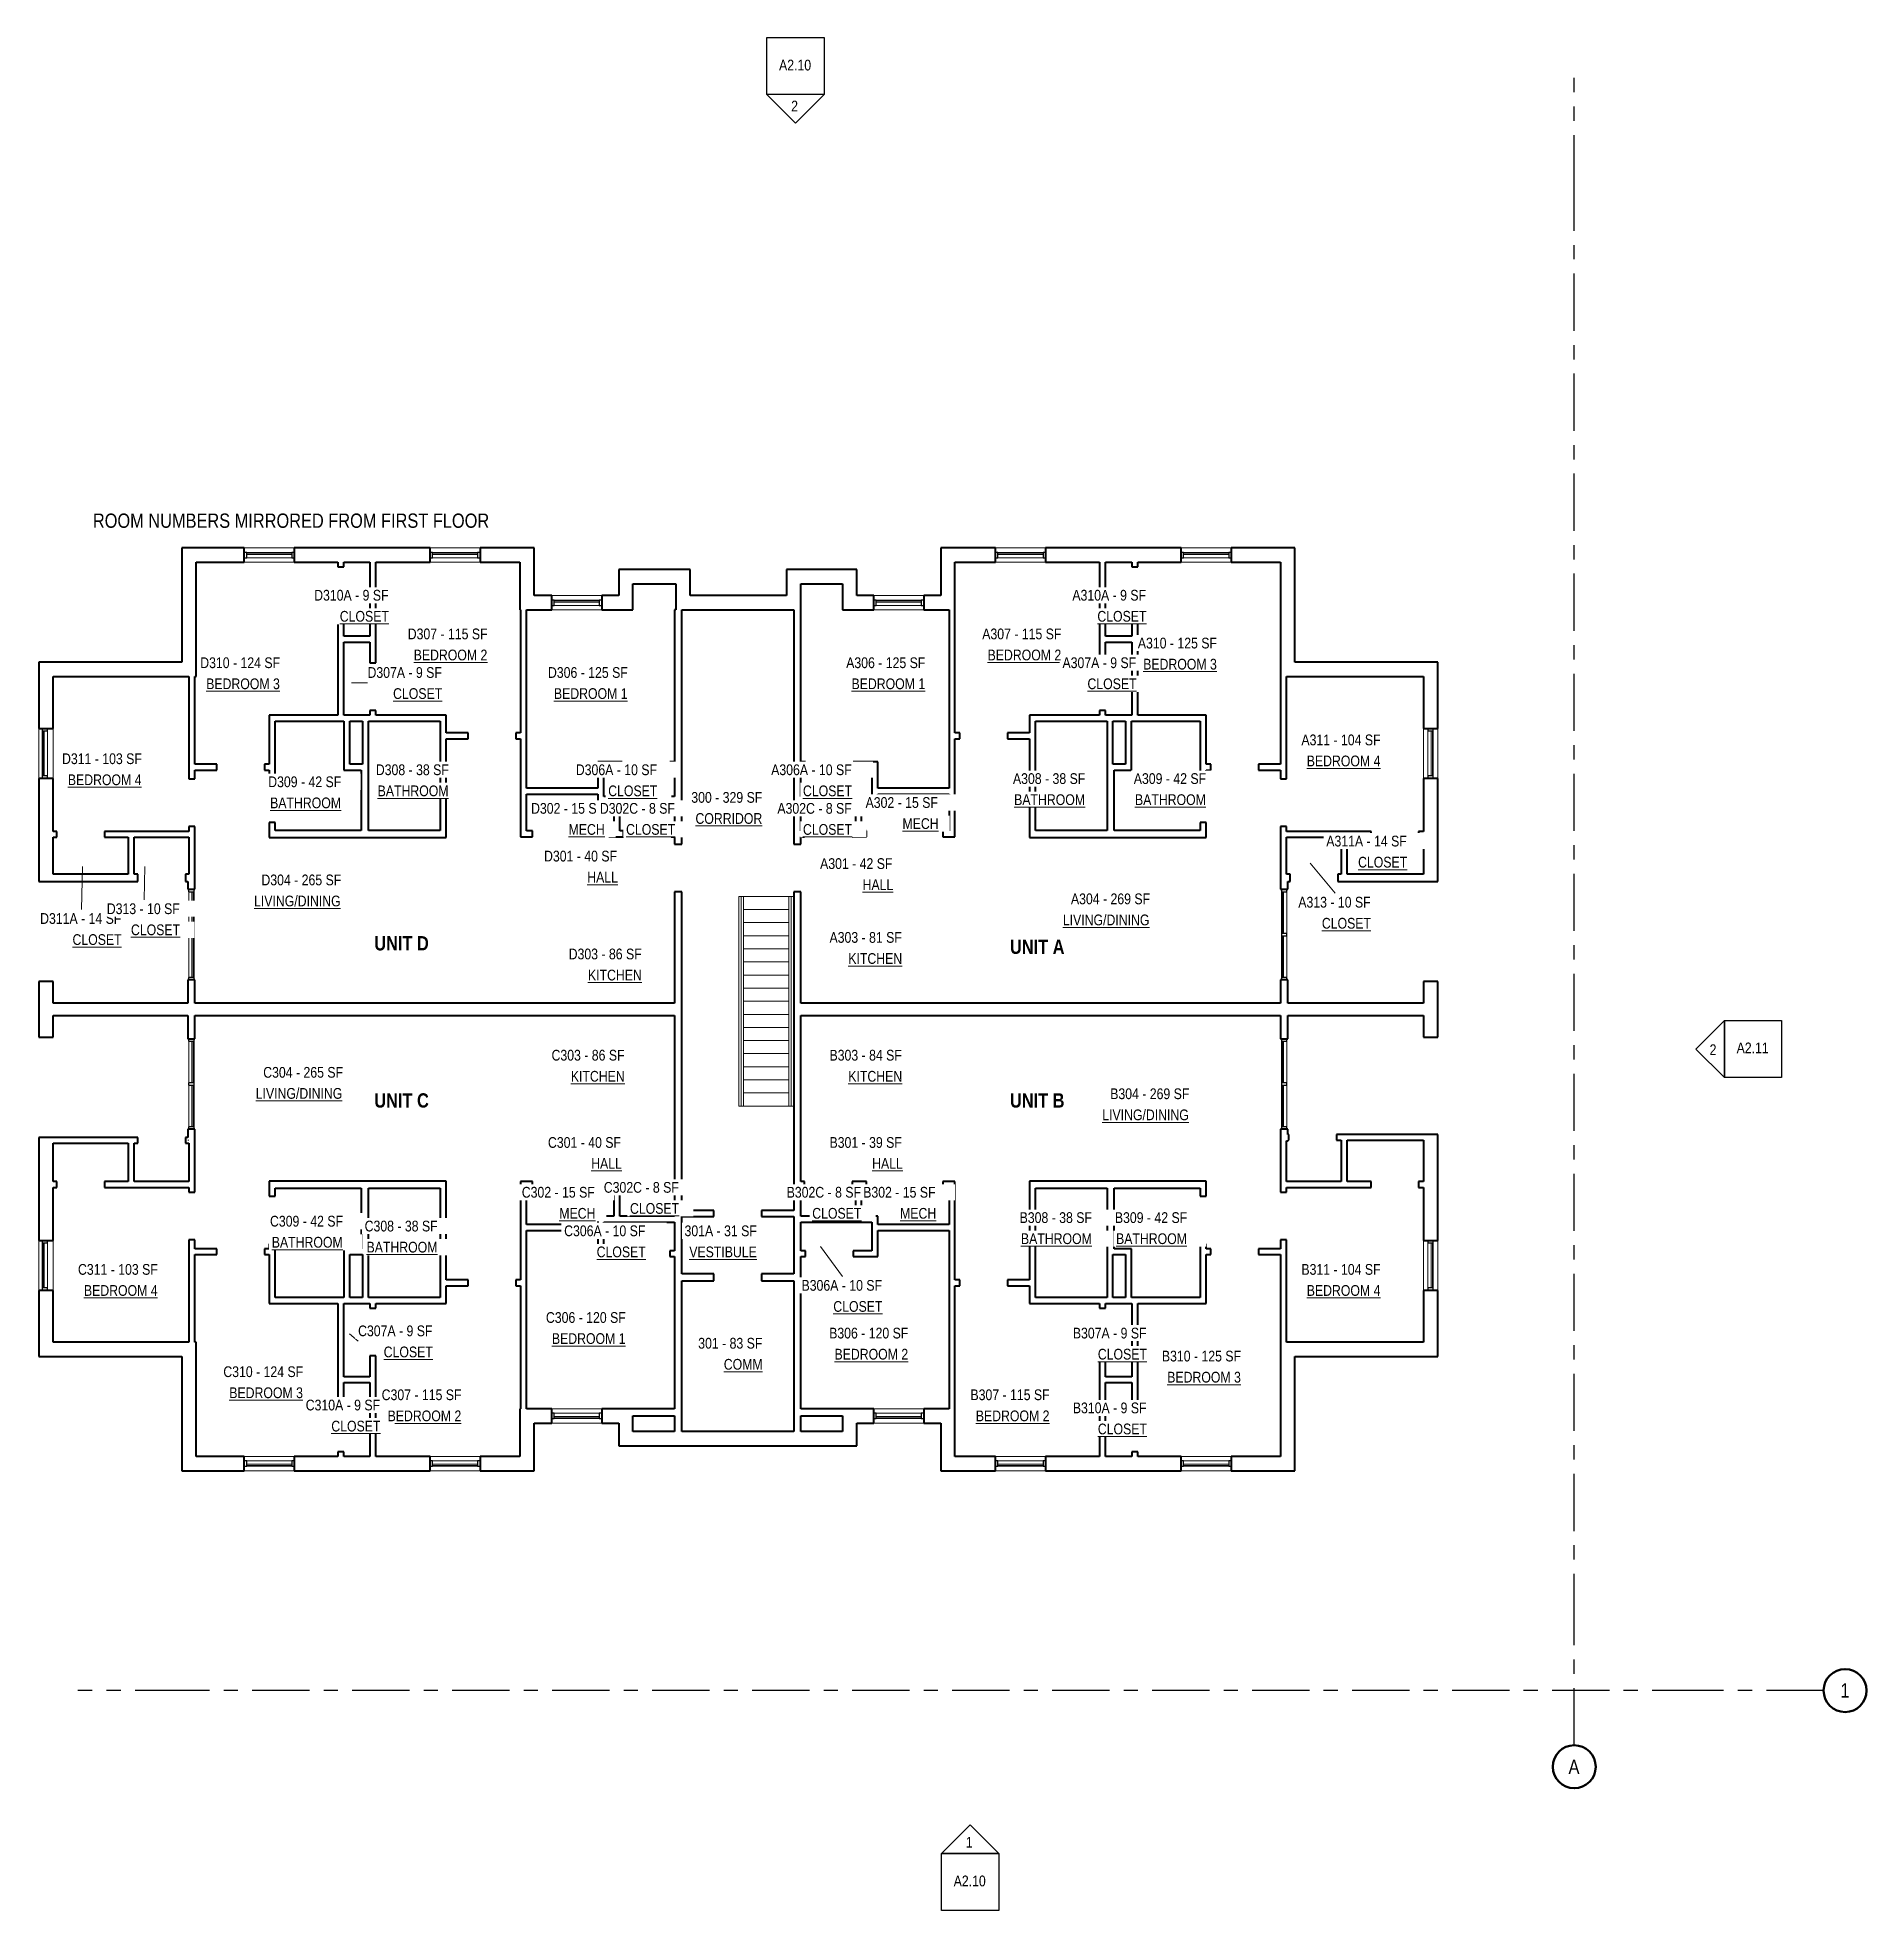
# Model space of a CAD drawing. Header units: inches. Extents: x -117 to 1419, y -1455 to 118.
import ezdxf

# ---------------------------------------------------------------- set-up
doc = ezdxf.new("R2010")
doc.units = ezdxf.units.IN
doc.header["$MEASUREMENT"] = 0
doc.linetypes.add('Grid Line', pattern=[84, 48, -12, 12, -12])
for name, color, linetype, lineweight in [('A-AREA-IDEN', 2, 'Continuous', 9), ('A-FLOR-HRAL', 11, 'Continuous', 9), ('A-GLAZ-CURT', 52, 'Continuous', 9), ('A-GLAZ-CWMG', 51, 'Continuous', 9), ('A-WALL', 113, 'Continuous', 15), ('G-ANNO-SYMB', 111, 'Continuous', 9), ('G-ANNO-TEXT', 231, 'Continuous', 9), ('I-WALL', 2, 'Continuous', 15), ('S-GRID', 1, 'Continuous', 9), ('S-GRID-IDEN', 1, 'Continuous', 50), ('S-STRS', 31, 'Continuous', 9)]:
    doc.layers.add(name, color=color, linetype=linetype, lineweight=lineweight)
doc.styles.add('Arial Narrow', font='ARIALN.TTF', dxfattribs={"height": 9})
doc.styles.add('Arial Narrow_1', font='ARIALN.TTF', dxfattribs={"height": 12})
doc.styles.add('Arial Narrow_B', font='ARIALNB.TTF', dxfattribs={"height": 12})

msp = doc.modelspace()

# ---------------------------------------------------------------- texts
at = {"layer": 'A-AREA-IDEN', "char_height": 9, "attachment_point": 1, "style": 'Arial Narrow', "bg_fill": 3, "box_fill_scale": 1.25, "bg_fill_color": 9, "bg_fill_true_color": 13158600, "bg_fill_transparency": 0}
for s, insert, width in [('\\LBEDROOM 2', (199, -395.8), 76.356), ('\\LBEDROOM 2', (681.1, -395.8), 76.356), ('\\LCLOSET', (181.7, -428.2), 50.904), ('\\LBEDROOM 1', (316.8, -428.2), 76.356), ('\\LBEDROOM 4', (949.2, -484.8), 76.356), ('\\LBEDROOM 4', (-91.5, -500.6), 76.356), ('\\LBATHROOM', (804.9, -517.3), 73.629), ('\\LHALL', (344.8, -582.4), 31.512), ('\\LHALL', (576.1, -588.7), 31.512), ('\\LLIVING/DINING', (64.9, -602.4), 89.991), ('\\LLIVING/DINING', (744.3, -618.3), 89.991), ('\\LCLOSET', (961.9, -621.1), 50.904), ('\\LCLOSET', (-87.6, -634.8), 50.904), ('\\LKITCHEN', (564.1, -650.7), 55.752), ('\\LKITCHEN', (345.4, -664.6), 55.752), ('\\LKITCHEN', (331, -749.6), 55.752), ('\\LKITCHEN', (564.1, -749.6), 55.752), ('\\LLIVING/DINING', (66.3, -764), 89.991), ('\\LLIVING/DINING', (777.4, -782), 89.991), ('\\LHALL', (348.1, -822.8), 31.512), ('\\LHALL', (584.1, -822.8), 31.512), ('\\LBEDROOM 4', (-78, -929.5), 76.356), ('\\LBEDROOM 4', (949.2, -929.5), 76.356), ('\\LCLOSET', (551.5, -942.9), 50.904), ('\\LBEDROOM 1', (315.1, -969.9), 76.356), ('\\LCOMM', (459.5, -991.5), 40.299), ('\\LBEDROOM 2', (552.5, -983), 76.356), ('\\LBEDROOM 3', (832, -1002.3), 76.356), ('\\LBEDROOM 3', (44.1, -1015.4), 76.356), ('\\LBEDROOM 2', (671.2, -1034.8), 76.356)]:
    msp.add_mtext(s, dxfattribs=dict(at, insert=insert, width=width))
at = {"layer": 'G-ANNO-TEXT', "color": 1, "lineweight": 25, "insert": (-70.5, -281.5), "char_height": 12, "width": 405.717, "attachment_point": 1, "style": 'Arial Narrow_1', "bg_fill": 3, "box_fill_scale": 1.25, "bg_fill_color": 9, "bg_fill_true_color": 13158600, "bg_fill_transparency": 0}
msp.add_mtext('ROOM NUMBERS MIRRORED FROM FIRST FLOOR', dxfattribs=at)
at = {"layer": 'G-ANNO-TEXT', "color": 7, "lineweight": 25, "char_height": 12, "width": 55.752, "attachment_point": 1, "style": 'Arial Narrow_B'}
for s, insert in [('UNIT D', (165.9, -636.4)), ('UNIT A', (699.9, -639.3)), ('UNIT C', (165.9, -768.4)), ('UNIT B', (699.9, -768.4))]:
    msp.add_mtext(s, dxfattribs=dict(at, insert=insert))

# ---------------------------------------------------------------- blocks, each defined once
blk = doc.blocks.new('System Panel - zGlazed-5140547-LEVEL 3')
at = {"layer": 'A-GLAZ-CURT', "lineweight": 15}
for p, q in [((17.5, 1.5), (-17.5, 1.5)), ((-17.5, 1.5), (-17.5, 0.5)), ((-17.5, 0.5), (17.5, 0.5)), ((17.5, 0.5), (17.5, 1.5))]:
    blk.add_line(p, q, dxfattribs=at)
blk = doc.blocks.new('Rectangular Mullion - 4 1_2_ x 2_ Rectangular_CE_-5140545-LEVEL 3')
at = {"layer": 'A-GLAZ-CWMG'}
for p, q in [((927.9, -636.1), (927.9, -671.1)), ((932.4, -636.1), (932.4, -671.1))]:
    blk.add_line(p, q, dxfattribs=at)
blk = doc.blocks.new('Rectangular Mullion - 4 1_2_ x 2_ Rectangular_CE_-5140475-LEVEL 3')
at = {"layer": 'A-GLAZ-CWMG', "lineweight": 25}
for p, q in [((-2, 2.25), (0, 2.25)), ((-2, -2.25), (-2, 2.25)), ((0, 2.25), (0, -2.25)), ((0, -2.25), (-2, -2.25))]:
    blk.add_line(p, q, dxfattribs=at)
blk = doc.blocks.new('Rectangular Mullion - 4 1_2_ x 2_ Rectangular_CE_-5140476-LEVEL 3')
at = {"layer": 'A-GLAZ-CWMG', "lineweight": 25}
for p, q in [((0, 2.25), (-2, 2.25)), ((-2, 2.25), (-2, -2.25)), ((0, -2.25), (0, 2.25)), ((-2, -2.25), (0, -2.25))]:
    blk.add_line(p, q, dxfattribs=at)
blk = doc.blocks.new('Rectangular Mullion - 4 1_2_ x 2_ Rectangular_CE_-5140546-LEVEL 3')
at = {"layer": 'A-GLAZ-CWMG', "lineweight": 25}
for p, q in [((-1, 2.25), (1, 2.25)), ((-1, -2.25), (-1, 2.25)), ((1, 2.25), (1, -2.25)), ((1, -2.25), (-1, -2.25))]:
    blk.add_line(p, q, dxfattribs=at)
blk = doc.blocks.new('System Panel - zGlazed-5140615-LEVEL 3')
at = {"layer": 'A-GLAZ-CURT', "lineweight": 15}
for p, q in [((17.5, -0.5), (-17.5, -0.5)), ((-17.5, -0.5), (-17.5, -1.5)), ((-17.5, -1.5), (17.5, -1.5)), ((17.5, -1.5), (17.5, -0.5))]:
    blk.add_line(p, q, dxfattribs=at)
blk = doc.blocks.new('Rectangular Mullion - 4 1_2_ x 2_ Rectangular_CE_-5140613-LEVEL 3')
at = {"layer": 'A-GLAZ-CWMG'}
for p, q in [((927.9, -759.6), (927.9, -724.6)), ((932.4, -759.6), (932.4, -724.6))]:
    blk.add_line(p, q, dxfattribs=at)
blk = doc.blocks.new('Rectangular Mullion - 4 1_2_ x 2_ Rectangular_CE_-5140616-LEVEL 3')
at = {"layer": 'A-GLAZ-CWMG', "lineweight": 25}
for p, q in [((-2, 2.25), (0, 2.25)), ((-2, -2.25), (-2, 2.25)), ((0, 2.25), (0, -2.25)), ((0, -2.25), (-2, -2.25))]:
    blk.add_line(p, q, dxfattribs=at)
blk = doc.blocks.new('Rectangular Mullion - 4 1_2_ x 2_ Rectangular_CE_-5140617-LEVEL 3')
at = {"layer": 'A-GLAZ-CWMG', "lineweight": 25}
for p, q in [((0, 2.25), (-2, 2.25)), ((-2, 2.25), (-2, -2.25)), ((0, -2.25), (0, 2.25)), ((-2, -2.25), (0, -2.25))]:
    blk.add_line(p, q, dxfattribs=at)
blk = doc.blocks.new('Rectangular Mullion - 4 1_2_ x 2_ Rectangular_CE_-5140614-LEVEL 3')
at = {"layer": 'A-GLAZ-CWMG', "lineweight": 25}
for p, q in [((-1, 2.25), (1, 2.25)), ((-1, -2.25), (-1, 2.25)), ((1, 2.25), (1, -2.25)), ((1, -2.25), (-1, -2.25))]:
    blk.add_line(p, q, dxfattribs=at)
blk = doc.blocks.new('Railing - Railing-5142967-LEVEL 3')
at = {"layer": 'A-FLOR-HRAL'}
for p, q in [((474.1, -603.1), (476.1, -603.1)), ((474.1, -603.1), (474.1, -779.1)), ((476.1, -603.1), (476.1, -779.1)), ((476.1, -779.1), (474.1, -779.1))]:
    blk.add_line(p, q, dxfattribs=at)
blk = doc.blocks.new('Railing - Railing-5142971-LEVEL 3')
at = {"layer": 'A-FLOR-HRAL'}
for p, q in [((514.1, -603.1), (516.1, -603.1)), ((514.1, -603.1), (514.1, -779.1)), ((516.1, -603.1), (516.1, -779.1)), ((516.1, -779.1), (514.1, -779.1))]:
    blk.add_line(p, q, dxfattribs=at)
blk = doc.blocks.new('System Panel - zGlazed-5147862-LEVEL 3')
at = {"layer": 'A-GLAZ-CURT', "lineweight": 15}
for p, q in [((19, -0.5), (-19, -0.5)), ((-19, -0.5), (-19, -1.5)), ((-19, -1.5), (19, -1.5)), ((19, -1.5), (19, -0.5))]:
    blk.add_line(p, q, dxfattribs=at)
blk = doc.blocks.new('Rectangular Mullion - 4 1_2_ x 2_ Rectangular_CE_-5147845-LEVEL 3')
at = {"layer": 'A-GLAZ-CWMG'}
for p, q in [((1050.9, -463.9), (1050.9, -501.9)), ((1055.4, -463.9), (1055.4, -501.9))]:
    blk.add_line(p, q, dxfattribs=at)
blk = doc.blocks.new('Rectangular Mullion - 4 1_2_ x 2_ Rectangular_CE_-5147863-LEVEL 3')
at = {"layer": 'A-GLAZ-CWMG', "lineweight": 25}
for p, q in [((-2, 2.25), (0, 2.25)), ((-2, -2.25), (-2, 2.25)), ((0, 2.25), (0, -2.25)), ((0, -2.25), (-2, -2.25))]:
    blk.add_line(p, q, dxfattribs=at)
blk = doc.blocks.new('Rectangular Mullion - 4 1_2_ x 2_ Rectangular_CE_-5147864-LEVEL 3')
at = {"layer": 'A-GLAZ-CWMG', "lineweight": 25}
for p, q in [((0, 2.25), (-2, 2.25)), ((-2, 2.25), (-2, -2.25)), ((0, -2.25), (0, 2.25)), ((-2, -2.25), (0, -2.25))]:
    blk.add_line(p, q, dxfattribs=at)
blk = doc.blocks.new('System Panel - zGlazed-5148428-LEVEL 3')
at = {"layer": 'A-GLAZ-CURT', "lineweight": 15}
for p, q in [((19, 1.5), (-19, 1.5)), ((-19, 1.5), (-19, 0.5)), ((-19, 0.5), (19, 0.5)), ((19, 0.5), (19, 1.5))]:
    blk.add_line(p, q, dxfattribs=at)
blk = doc.blocks.new('Rectangular Mullion - 4 1_2_ x 2_ Rectangular_CE_-5148427-LEVEL 3')
at = {"layer": 'A-GLAZ-CWMG'}
for p, q in [((1050.9, -931.9), (1050.9, -893.9)), ((1055.4, -931.9), (1055.4, -893.9))]:
    blk.add_line(p, q, dxfattribs=at)
blk = doc.blocks.new('Rectangular Mullion - 4 1_2_ x 2_ Rectangular_CE_-5148429-LEVEL 3')
at = {"layer": 'A-GLAZ-CWMG', "lineweight": 25}
for p, q in [((-2, 2.25), (0, 2.25)), ((-2, -2.25), (-2, 2.25)), ((0, 2.25), (0, -2.25)), ((0, -2.25), (-2, -2.25))]:
    blk.add_line(p, q, dxfattribs=at)
blk = doc.blocks.new('Rectangular Mullion - 4 1_2_ x 2_ Rectangular_CE_-5148430-LEVEL 3')
at = {"layer": 'A-GLAZ-CWMG', "lineweight": 25}
for p, q in [((0, 2.25), (-2, 2.25)), ((-2, 2.25), (-2, -2.25)), ((0, -2.25), (0, 2.25)), ((-2, -2.25), (0, -2.25))]:
    blk.add_line(p, q, dxfattribs=at)
blk = doc.blocks.new('Elevation - Detail Number_CE_-134675-LEVEL 3')
at = {"layer": 'G-ANNO-SYMB', "lineweight": 25}
for p, q in [((-0.25, -0.25), (-0.25, 0.25)), ((-0.25, 0.25), (0.25, 0.25)), ((0.25, 0.25), (0.25, -0.25)), ((0.25, -0.25), (-0.25, -0.25))]:
    blk.add_line(p, q, dxfattribs=at)
blk = doc.blocks.new('Elevation - Detail Number_CE_-46063-LEVEL 3')
at = {"layer": 'G-ANNO-SYMB', "lineweight": 25}
for p, q in [((0, 0.25), (-0.25, 0)), ((0.25, 0), (0, 0.25)), ((-0.25, 0), (0.25, 0))]:
    blk.add_line(p, q, dxfattribs=at)
blk = doc.blocks.new('Grid - Grid Head-Circle_CE_-46466-LEVEL 3')
at = {"layer": 'S-GRID-IDEN'}
blk.add_circle((0, 0), 0.188, dxfattribs=at)

# ---------------------------------------------------------------- linework, layer by layer
at = {"layer": 'A-AREA-IDEN'}
for p, q in [((146.8, -423.7), (160.2, -423.7)), ((-79.3, -577.9), (-80.1, -614.1)), ((-26.9, -577.9), (-27.5, -605.9)), ((952.2, -575.1), (973.1, -600.4)), ((540.7, -897.1), (559.3, -922.2)), ((145.1, -970.5), (152.3, -976.7))]:
    msp.add_line(p, q, dxfattribs=at)
at = {"layer": 'A-WALL', "lineweight": 40}
for p, q in [((4.2, -310.4), (4.2, -406.4)), ((56.7, -310.4), (4.2, -310.4)), ((56.7, -322.4), (56.7, -310.4)), ((212.7, -310.4), (98.7, -310.4)), ((98.7, -310.4), (98.7, -322.4)), ((212.7, -322.4), (212.7, -310.4)), ((300.2, -310.4), (254.7, -310.4)), ((254.7, -310.4), (254.7, -322.4)), ((300.2, -350.4), (300.2, -310.4)), ((641.7, -310.4), (641.7, -350.4)), ((687.7, -310.4), (641.7, -310.4)), ((687.7, -322.4), (687.7, -310.4)), ((843.7, -310.4), (729.7, -310.4)), ((729.7, -310.4), (729.7, -322.4)), ((843.7, -322.4), (843.7, -310.4)), ((939.2, -310.4), (885.7, -310.4)), ((885.7, -310.4), (885.7, -322.4)), ((939.2, -406.4), (939.2, -310.4)), ((16.2, -418.4), (16.2, -322.4)), ((16.2, -322.4), (56.7, -322.4)), ((98.7, -322.4), (135.2, -322.4)), ((140.2, -322.4), (162.2, -322.4)), ((167.2, -322.4), (212.7, -322.4)), ((254.7, -322.4), (288.2, -322.4)), ((288.2, -322.4), (288.2, -362.4)), ((371.2, -328.4), (371.2, -350.4)), ((431.2, -328.4), (371.2, -328.4)), ((431.2, -350.4), (431.2, -328.4)), ((512.2, -328.4), (512.2, -350.4)), ((571.2, -328.4), (512.2, -328.4)), ((571.2, -350.4), (571.2, -328.4)), ((653.7, -362.4), (653.7, -322.4)), ((653.7, -322.4), (687.7, -322.4)), ((729.7, -322.4), (775.2, -322.4)), ((780.2, -322.4), (802.2, -322.4)), ((807.2, -322.4), (843.7, -322.4)), ((885.7, -322.4), (927.2, -322.4)), ((927.2, -322.4), (927.2, -418.4)), ((383.2, -362.4), (383.2, -340.4)), ((383.2, -340.4), (419.2, -340.4)), ((419.2, -340.4), (419.2, -362.4)), ((524.2, -340.4), (559.2, -340.4)), ((524.2, -490.1), (524.2, -340.4)), ((559.2, -340.4), (559.2, -362.4)), ((314.9, -350.4), (300.2, -350.4)), ((314.9, -362.4), (314.9, -350.4)), ((371.2, -350.4), (356.9, -350.4)), ((356.9, -350.4), (356.9, -362.4)), ((512.2, -350.4), (431.2, -350.4)), ((585.4, -350.4), (571.2, -350.4)), ((585.4, -362.4), (585.4, -350.4)), ((641.7, -350.4), (627.4, -350.4)), ((627.4, -350.4), (627.4, -362.4)), ((288.2, -362.4), (288.7, -362.4)), ((293.7, -362.4), (314.9, -362.4)), ((356.9, -362.4), (383.2, -362.4)), ((418.2, -362.4), (418.2, -490.1)), ((419.2, -362.4), (418.2, -362.4)), ((424.2, -362.4), (518.2, -362.4)), ((424.2, -559.1), (424.2, -362.4)), ((518.2, -362.4), (518.2, -559.1)), ((559.2, -362.4), (585.4, -362.4)), ((627.4, -362.4), (648.7, -362.4)), ((4.2, -406.4), (-115.8, -406.4)), ((-115.8, -406.4), (-115.8, -461.9)), ((1059.2, -406.4), (939.2, -406.4)), ((1059.2, -461.9), (1059.2, -406.4)), ((-103.8, -418.4), (10.2, -418.4)), ((-103.8, -461.9), (-103.8, -418.4)), ((15.2, -418.4), (16.2, -418.4)), ((932.2, -418.4), (1047.2, -418.4)), ((1047.2, -418.4), (1047.2, -461.9)), ((-115.8, -461.9), (-103.8, -461.9)), ((1047.2, -461.9), (1059.2, -461.9)), ((155.9, -491.9), (154.9, -491.9)), ((154.9, -496.9), (154.9, -547.6)), ((160.9, -547.6), (160.9, -491.9)), ((418.2, -495.1), (418.2, -519.1)), ((524.2, -519.1), (524.2, -495.1)), ((781.4, -491.9), (781.4, -547.6)), ((787.4, -491.9), (786.4, -491.9)), ((787.4, -547.6), (787.4, -496.9)), ((-103.8, -503.9), (-115.8, -503.9)), ((-115.8, -503.9), (-115.8, -590.4)), ((-103.8, -548.4), (-103.8, -503.9)), ((1059.2, -503.9), (1047.2, -503.9)), ((1047.2, -503.9), (1047.2, -548.4)), ((1059.2, -590.4), (1059.2, -503.9)), ((418.2, -524.1), (418.2, -548.1)), ((524.2, -548.1), (524.2, -524.1)), ((77.7, -547.6), (77.7, -553.6)), ((154.9, -547.6), (82.7, -547.6)), ((221.2, -547.6), (160.9, -547.6)), ((781.4, -547.6), (721.2, -547.6)), ((859.7, -547.6), (787.4, -547.6)), ((864.7, -553.6), (864.7, -547.6)), ((-103.8, -584.4), (-103.8, -553.4)), ((77.7, -553.6), (221.2, -553.6)), ((418.2, -553.1), (418.2, -559.1)), ((418.2, -559.1), (424.2, -559.1)), ((518.2, -559.1), (524.2, -559.1)), ((524.2, -559.1), (524.2, -553.1)), ((721.2, -553.6), (864.7, -553.6)), ((1047.2, -553.4), (1047.2, -584.4)), ((-115.8, -590.4), (-32.8, -590.4)), ((-40.8, -584.4), (-103.8, -584.4)), ((-32.8, -584.4), (-35.8, -584.4)), ((-32.8, -590.4), (-32.8, -584.4)), ((10.2, -584.4), (7.2, -584.4)), ((7.2, -584.4), (7.2, -590.4)), ((7.2, -590.4), (9.2, -590.4)), ((9.2, -590.4), (9.2, -597.1)), ((9.2, -597.1), (15.2, -597.1)), ((15.2, -597.1), (15.2, -584.4)), ((927.2, -584.4), (927.2, -597.1)), ((927.2, -597.1), (933.2, -597.1)), ((935.2, -584.4), (932.2, -584.4)), ((933.2, -590.4), (935.2, -590.4)), ((933.2, -597.1), (933.2, -590.4)), ((935.2, -590.4), (935.2, -584.4)), ((978.2, -584.4), (975.2, -584.4)), ((975.2, -584.4), (975.2, -590.4)), ((975.2, -590.4), (1059.2, -590.4)), ((1047.2, -584.4), (983.2, -584.4)), ((418.2, -599.1), (418.2, -692.6)), ((424.2, -599.1), (418.2, -599.1)), ((424.2, -866.9), (424.2, -599.1)), ((518.2, -599.1), (518.2, -866.9)), ((524.2, -599.1), (518.2, -599.1)), ((524.2, -692.6), (524.2, -599.1)), ((-103.8, -674.4), (-115.8, -674.4)), ((-115.8, -674.4), (-115.8, -721.4)), ((-103.8, -692.6), (-103.8, -674.4)), ((9.2, -673.1), (9.2, -692.6)), ((15.2, -673.1), (9.2, -673.1)), ((15.2, -692.6), (15.2, -673.1)), ((927.2, -673.1), (927.2, -692.6)), ((933.2, -673.1), (927.2, -673.1)), ((933.2, -692.6), (933.2, -673.1)), ((1059.2, -674.4), (1047.2, -674.4)), ((1047.2, -674.4), (1047.2, -692.6)), ((1059.2, -721.4), (1059.2, -674.4)), ((9.2, -692.6), (-103.8, -692.6)), ((-103.8, -721.4), (-103.8, -703.1)), ((-103.8, -703.1), (9.2, -703.1)), ((9.2, -703.1), (9.2, -722.6)), ((418.2, -692.6), (15.2, -692.6)), ((15.2, -703.1), (418.2, -703.1)), ((15.2, -722.6), (15.2, -703.1)), ((418.2, -703.1), (418.2, -842.6)), ((927.2, -692.6), (524.2, -692.6)), ((524.2, -703.1), (927.2, -703.1)), ((524.2, -842.6), (524.2, -703.1)), ((927.2, -703.1), (927.2, -722.6)), ((1047.2, -692.6), (933.2, -692.6)), ((933.2, -703.1), (1047.2, -703.1)), ((933.2, -722.6), (933.2, -703.1)), ((1047.2, -703.1), (1047.2, -721.4)), ((-115.8, -721.4), (-103.8, -721.4)), ((9.2, -722.6), (15.2, -722.6)), ((927.2, -722.6), (933.2, -722.6)), ((1047.2, -721.4), (1059.2, -721.4)), ((15.2, -798.6), (9.2, -798.6)), ((9.2, -798.6), (9.2, -805.4)), ((15.2, -807.9), (15.2, -798.6)), ((933.2, -798.6), (927.2, -798.6)), ((927.2, -798.6), (927.2, -808.4)), ((933.2, -802.9), (933.2, -798.6)), ((-103.8, -805.4), (-115.8, -805.4)), ((-115.8, -805.4), (-115.8, -891.9)), ((-103.8, -842.4), (-103.8, -810.4)), ((932.2, -808.4), (933.2, -808.4)), ((933.2, -808.4), (933.2, -807.9)), ((1059.2, -802.9), (1047.2, -802.9)), ((1047.2, -807.9), (1047.2, -842.4)), ((1059.2, -891.9), (1059.2, -802.9)), ((-103.8, -891.9), (-103.8, -847.4)), ((221.2, -842.1), (77.7, -842.1)), ((77.7, -842.1), (77.7, -848.1)), ((82.7, -848.1), (154.9, -848.1)), ((154.9, -848.1), (154.9, -898.9)), ((160.9, -848.1), (221.2, -848.1)), ((160.9, -903.9), (160.9, -848.1)), ((418.2, -847.6), (418.2, -871.6)), ((524.2, -871.6), (524.2, -847.6)), ((864.7, -842.1), (721.2, -842.1)), ((721.2, -848.1), (781.4, -848.1)), ((781.4, -848.1), (781.4, -903.9)), ((787.4, -848.1), (859.7, -848.1)), ((787.4, -898.9), (787.4, -848.1)), ((864.7, -848.1), (864.7, -842.1)), ((1047.2, -847.4), (1047.2, -891.9)), ((418.2, -876.6), (418.2, -900.6)), ((424.2, -919.9), (424.2, -871.9)), ((518.2, -871.9), (518.2, -919.9)), ((524.2, -900.6), (524.2, -876.6)), ((-115.8, -891.9), (-103.8, -891.9)), ((1047.2, -891.9), (1059.2, -891.9)), ((154.9, -903.9), (155.9, -903.9)), ((418.2, -905.6), (418.2, -1033.4)), ((524.2, -1033.4), (524.2, -905.6)), ((786.4, -903.9), (787.4, -903.9)), ((451.2, -919.9), (424.2, -919.9)), ((424.2, -1052.4), (424.2, -925.9)), ((424.2, -925.9), (451.2, -925.9)), ((451.2, -925.9), (451.2, -919.9)), ((518.2, -919.9), (491.2, -919.9)), ((491.2, -919.9), (491.2, -925.9)), ((491.2, -925.9), (518.2, -925.9)), ((518.2, -925.9), (518.2, -1052.4)), ((-103.8, -933.9), (-115.8, -933.9)), ((-115.8, -933.9), (-115.8, -989.4)), ((-103.8, -977.4), (-103.8, -933.9)), ((1059.2, -933.9), (1047.2, -933.9)), ((1047.2, -933.9), (1047.2, -977.4)), ((1059.2, -989.4), (1059.2, -933.9)), ((-115.8, -989.4), (4.2, -989.4)), ((10.2, -977.4), (-103.8, -977.4)), ((4.2, -989.4), (4.2, -1085.4)), ((16.2, -977.4), (15.2, -977.4)), ((16.2, -1073.4), (16.2, -977.4)), ((927.2, -977.4), (927.2, -1073.4)), ((1047.2, -977.4), (932.2, -977.4)), ((939.2, -989.4), (1059.2, -989.4)), ((939.2, -1085.4), (939.2, -989.4)), ((288.7, -1033.4), (288.2, -1033.4)), ((288.2, -1033.4), (288.2, -1073.4)), ((314.9, -1033.4), (293.7, -1033.4)), ((314.9, -1045.4), (314.9, -1033.4)), ((356.9, -1033.4), (356.9, -1045.4)), ((418.2, -1033.4), (356.9, -1033.4)), ((585.4, -1033.4), (524.2, -1033.4)), ((585.4, -1045.4), (585.4, -1033.4)), ((648.7, -1033.4), (627.4, -1033.4)), ((627.4, -1033.4), (627.4, -1045.4)), ((653.7, -1073.4), (653.7, -1033.4)), ((300.2, -1045.4), (314.9, -1045.4)), ((300.2, -1085.4), (300.2, -1045.4)), ((356.9, -1045.4), (371.2, -1045.4)), ((371.2, -1045.4), (371.2, -1064.4)), ((383.2, -1052.4), (383.2, -1039.4)), ((383.2, -1039.4), (418.2, -1039.4)), ((418.2, -1052.4), (383.2, -1052.4)), ((418.2, -1039.4), (418.2, -1052.4)), ((518.2, -1052.4), (424.2, -1052.4)), ((524.2, -1052.4), (524.2, -1039.4)), ((524.2, -1039.4), (559.2, -1039.4)), ((559.2, -1052.4), (524.2, -1052.4)), ((559.2, -1039.4), (559.2, -1052.4)), ((571.2, -1045.4), (585.4, -1045.4)), ((571.2, -1064.4), (571.2, -1045.4)), ((627.4, -1045.4), (641.7, -1045.4)), ((641.7, -1045.4), (641.7, -1085.4)), ((371.2, -1064.4), (571.2, -1064.4)), ((4.2, -1085.4), (56.7, -1085.4)), ((56.7, -1073.4), (16.2, -1073.4)), ((56.7, -1085.4), (56.7, -1073.4)), ((135.2, -1073.4), (98.7, -1073.4)), ((98.7, -1073.4), (98.7, -1085.4)), ((98.7, -1085.4), (212.7, -1085.4)), ((162.2, -1073.4), (140.2, -1073.4)), ((212.7, -1073.4), (167.2, -1073.4)), ((212.7, -1085.4), (212.7, -1073.4)), ((288.2, -1073.4), (254.7, -1073.4)), ((254.7, -1073.4), (254.7, -1085.4)), ((254.7, -1085.4), (300.2, -1085.4)), ((641.7, -1085.4), (687.7, -1085.4)), ((687.7, -1073.4), (653.7, -1073.4)), ((687.7, -1085.4), (687.7, -1073.4)), ((775.2, -1073.4), (729.7, -1073.4)), ((729.7, -1073.4), (729.7, -1085.4)), ((729.7, -1085.4), (843.7, -1085.4)), ((802.2, -1073.4), (780.2, -1073.4)), ((843.7, -1073.4), (807.2, -1073.4)), ((843.7, -1085.4), (843.7, -1073.4)), ((927.2, -1073.4), (885.7, -1073.4)), ((885.7, -1073.4), (885.7, -1085.4)), ((885.7, -1085.4), (939.2, -1085.4))]:
    msp.add_line(p, q, dxfattribs=at)
at = {"layer": 'A-WALL'}
for p, q in [((56.7, -310.4), (98.7, -310.4)), ((212.7, -310.4), (254.7, -310.4)), ((687.7, -310.4), (729.7, -310.4)), ((843.7, -310.4), (885.7, -310.4)), ((98.7, -322.4), (56.7, -322.4)), ((254.7, -322.4), (212.7, -322.4)), ((729.7, -322.4), (687.7, -322.4)), ((885.7, -322.4), (843.7, -322.4)), ((314.9, -350.4), (356.9, -350.4)), ((585.4, -350.4), (627.4, -350.4)), ((356.9, -362.4), (314.9, -362.4)), ((627.4, -362.4), (585.4, -362.4)), ((-115.8, -503.9), (-115.8, -461.9)), ((-103.8, -461.9), (-103.8, -503.9)), ((1047.2, -503.9), (1047.2, -461.9)), ((1059.2, -461.9), (1059.2, -503.9)), ((9.2, -807.9), (10.2, -807.9)), ((-115.8, -933.9), (-115.8, -891.9)), ((-103.8, -891.9), (-103.8, -933.9)), ((1047.2, -933.9), (1047.2, -891.9)), ((1059.2, -891.9), (1059.2, -933.9)), ((314.9, -1033.4), (356.9, -1033.4)), ((585.4, -1033.4), (627.4, -1033.4)), ((356.9, -1045.4), (314.9, -1045.4)), ((627.4, -1045.4), (585.4, -1045.4)), ((56.7, -1073.4), (98.7, -1073.4)), ((98.7, -1085.4), (56.7, -1085.4)), ((212.7, -1073.4), (254.7, -1073.4)), ((254.7, -1085.4), (212.7, -1085.4)), ((687.7, -1073.4), (729.7, -1073.4)), ((729.7, -1085.4), (687.7, -1085.4)), ((843.7, -1073.4), (885.7, -1073.4)), ((885.7, -1085.4), (843.7, -1085.4))]:
    msp.add_line(p, q, dxfattribs=at)
at = {"layer": 'I-WALL', "lineweight": 40}
for p, q in [((135.2, -322.4), (135.2, -326.4)), ((135.2, -326.4), (140.2, -326.4)), ((140.2, -326.4), (140.2, -322.4)), ((162.2, -322.4), (162.2, -384.4)), ((167.2, -406.9), (167.2, -322.4)), ((775.2, -322.4), (775.2, -406.9)), ((780.2, -384.4), (780.2, -322.4)), ((802.2, -322.4), (802.2, -326.4)), ((802.2, -326.4), (807.2, -326.4)), ((807.2, -326.4), (807.2, -322.4)), ((140.2, -366.4), (135.2, -366.4)), ((135.2, -366.4), (135.2, -450.9)), ((140.2, -384.4), (140.2, -366.4)), ((288.7, -362.4), (288.7, -465.6)), ((293.7, -512.1), (293.7, -362.4)), ((648.7, -362.4), (648.7, -512.1)), ((653.7, -465.6), (653.7, -362.4)), ((807.2, -366.4), (802.2, -366.4)), ((802.2, -366.4), (802.2, -384.4)), ((807.2, -450.9), (807.2, -366.4)), ((162.2, -384.4), (140.2, -384.4)), ((140.2, -450.9), (140.2, -389.4)), ((140.2, -389.4), (162.2, -389.4)), ((162.2, -389.4), (162.2, -406.9)), ((802.2, -384.4), (780.2, -384.4)), ((780.2, -406.9), (780.2, -389.4)), ((780.2, -389.4), (802.2, -389.4)), ((802.2, -389.4), (802.2, -450.9)), ((162.2, -406.9), (167.2, -406.9)), ((775.2, -406.9), (780.2, -406.9)), ((10.2, -418.4), (10.2, -504.4)), ((15.2, -491.9), (15.2, -418.4)), ((927.2, -418.4), (927.2, -491.9)), ((932.2, -504.4), (932.2, -418.4)), ((77.7, -450.9), (77.7, -491.9)), ((135.2, -450.9), (77.7, -450.9)), ((82.7, -500.9), (82.7, -455.9)), ((82.7, -455.9), (140.4, -455.9)), ((162.2, -450.9), (140.2, -450.9)), ((140.4, -455.9), (140.4, -496.9)), ((145.4, -455.9), (155.9, -455.9)), ((145.4, -491.9), (145.4, -455.9)), ((155.9, -455.9), (155.9, -491.9)), ((160.9, -455.9), (221.2, -455.9)), ((160.9, -491.9), (160.9, -455.9)), ((167.2, -446.9), (162.2, -446.9)), ((162.2, -446.9), (162.2, -450.9)), ((167.2, -450.9), (167.2, -446.9)), ((226.2, -450.9), (167.2, -450.9)), ((221.2, -455.9), (221.2, -547.6)), ((226.2, -465.6), (226.2, -450.9)), ((775.2, -450.9), (716.2, -450.9)), ((716.2, -450.9), (716.2, -465.6)), ((721.2, -455.9), (781.4, -455.9)), ((721.2, -547.6), (721.2, -455.9)), ((780.2, -446.9), (775.2, -446.9)), ((775.2, -446.9), (775.2, -450.9)), ((780.2, -450.9), (780.2, -446.9)), ((802.2, -450.9), (780.2, -450.9)), ((781.4, -455.9), (781.4, -491.9)), ((786.4, -455.9), (796.9, -455.9)), ((786.4, -491.9), (786.4, -455.9)), ((796.9, -455.9), (796.9, -491.9)), ((801.9, -455.9), (859.7, -455.9)), ((801.9, -496.9), (801.9, -455.9)), ((864.7, -450.9), (807.2, -450.9)), ((859.7, -455.9), (859.7, -500.9)), ((864.7, -491.9), (864.7, -450.9)), ((244.7, -465.6), (226.2, -465.6)), ((226.2, -553.6), (226.2, -470.6)), ((226.2, -470.6), (244.7, -470.6)), ((244.7, -470.6), (244.7, -465.6)), ((288.7, -465.6), (284.7, -465.6)), ((284.7, -465.6), (284.7, -470.6)), ((284.7, -470.6), (288.7, -470.6)), ((288.7, -470.6), (288.7, -553.1)), ((657.7, -465.6), (653.7, -465.6)), ((653.7, -470.6), (657.7, -470.6)), ((653.7, -553.1), (653.7, -470.6)), ((657.7, -470.6), (657.7, -465.6)), ((716.2, -465.6), (697.7, -465.6)), ((697.7, -465.6), (697.7, -470.6)), ((697.7, -470.6), (716.2, -470.6)), ((716.2, -470.6), (716.2, -553.6)), ((33.7, -491.9), (15.2, -491.9)), ((15.2, -504.4), (15.2, -496.9)), ((15.2, -496.9), (33.7, -496.9)), ((33.7, -496.9), (33.7, -491.9)), ((77.7, -491.9), (73.7, -491.9)), ((73.7, -491.9), (73.7, -496.9)), ((73.7, -496.9), (77.7, -496.9)), ((77.7, -496.9), (77.7, -500.9)), ((77.7, -500.9), (82.7, -500.9)), ((140.4, -496.9), (154.9, -496.9)), ((154.9, -491.9), (145.4, -491.9)), ((353.6, -490.1), (353.6, -512.1)), ((374.2, -490.1), (353.6, -490.1)), ((358.6, -519.1), (358.6, -495.1)), ((358.6, -495.1), (374.2, -495.1)), ((374.2, -495.1), (374.2, -490.1)), ((418.2, -490.1), (414.2, -490.1)), ((414.2, -490.1), (414.2, -495.1)), ((414.2, -495.1), (418.2, -495.1)), ((528.2, -490.1), (524.2, -490.1)), ((524.2, -495.1), (528.2, -495.1)), ((528.2, -495.1), (528.2, -490.1)), ((588.8, -490.1), (568.2, -490.1)), ((568.2, -490.1), (568.2, -495.1)), ((568.2, -495.1), (583.8, -495.1)), ((583.8, -495.1), (583.8, -519.1)), ((588.8, -512.1), (588.8, -490.1)), ((796.9, -491.9), (787.4, -491.9)), ((787.4, -496.9), (801.9, -496.9)), ((859.7, -500.9), (864.7, -500.9)), ((868.7, -491.9), (864.7, -491.9)), ((864.7, -500.9), (864.7, -496.9)), ((864.7, -496.9), (868.7, -496.9)), ((868.7, -496.9), (868.7, -491.9)), ((927.2, -491.9), (908.7, -491.9)), ((908.7, -491.9), (908.7, -496.9)), ((908.7, -496.9), (927.2, -496.9)), ((927.2, -496.9), (927.2, -504.4)), ((10.2, -504.4), (15.2, -504.4)), ((353.6, -512.1), (293.7, -512.1)), ((293.7, -548.1), (293.7, -517.1)), ((293.7, -517.1), (353.6, -517.1)), ((353.6, -517.1), (353.6, -524.1)), ((418.2, -519.1), (358.6, -519.1)), ((583.8, -519.1), (524.2, -519.1)), ((648.7, -512.1), (588.8, -512.1)), ((588.8, -524.1), (588.8, -517.1)), ((588.8, -517.1), (648.7, -517.1)), ((648.7, -517.1), (648.7, -548.1)), ((927.2, -504.4), (932.2, -504.4)), ((353.6, -524.1), (367.2, -524.1)), ((367.2, -524.1), (367.2, -548.1)), ((372.2, -548.1), (372.2, -524.1)), ((372.2, -524.1), (418.2, -524.1)), ((524.2, -524.1), (570.2, -524.1)), ((570.2, -524.1), (570.2, -548.1)), ((575.2, -548.1), (575.2, -524.1)), ((575.2, -524.1), (588.8, -524.1)), ((-100.8, -548.4), (-103.8, -548.4)), ((-100.8, -553.4), (-100.8, -548.4)), ((10.2, -548.4), (-60.8, -548.4)), ((-60.8, -548.4), (-60.8, -553.4)), ((10.2, -544.4), (10.2, -548.4)), ((15.2, -544.4), (10.2, -544.4)), ((15.2, -584.4), (15.2, -544.4)), ((77.7, -540.9), (77.7, -547.6)), ((82.7, -540.9), (77.7, -540.9)), ((82.7, -547.6), (82.7, -540.9)), ((298.9, -548.1), (293.7, -548.1)), ((298.9, -553.1), (298.9, -548.1)), ((367.2, -548.1), (362.9, -548.1)), ((362.9, -548.1), (362.9, -553.1)), ((375.2, -548.1), (372.2, -548.1)), ((375.2, -553.1), (375.2, -548.1)), ((418.2, -548.1), (415.2, -548.1)), ((415.2, -548.1), (415.2, -553.1)), ((527.2, -548.1), (524.2, -548.1)), ((527.2, -553.1), (527.2, -548.1)), ((570.2, -548.1), (567.2, -548.1)), ((567.2, -548.1), (567.2, -553.1)), ((579.4, -548.1), (575.2, -548.1)), ((579.4, -553.1), (579.4, -548.1)), ((648.7, -548.1), (643.4, -548.1)), ((643.4, -548.1), (643.4, -553.1)), ((859.7, -540.9), (859.7, -547.6)), ((864.7, -540.9), (859.7, -540.9)), ((864.7, -547.6), (864.7, -540.9)), ((927.2, -544.4), (927.2, -584.4)), ((932.2, -544.4), (927.2, -544.4)), ((932.2, -548.4), (932.2, -544.4)), ((1003.2, -548.4), (932.2, -548.4)), ((1003.2, -553.4), (1003.2, -548.4)), ((1047.2, -548.4), (1043.2, -548.4)), ((1043.2, -548.4), (1043.2, -553.4)), ((-103.8, -553.4), (-100.8, -553.4)), ((-60.8, -553.4), (-40.8, -553.4)), ((-40.8, -553.4), (-40.8, -584.4)), ((-35.8, -553.4), (10.2, -553.4)), ((-35.8, -584.4), (-35.8, -553.4)), ((10.2, -553.4), (10.2, -584.4)), ((221.2, -553.6), (226.2, -553.6)), ((288.7, -553.1), (298.9, -553.1)), ((362.9, -553.1), (375.2, -553.1)), ((415.2, -553.1), (418.2, -553.1)), ((524.2, -553.1), (527.2, -553.1)), ((567.2, -553.1), (579.4, -553.1)), ((643.4, -553.1), (653.7, -553.1)), ((716.2, -553.6), (721.2, -553.6)), ((932.2, -553.4), (978.2, -553.4)), ((932.2, -584.4), (932.2, -553.4)), ((978.2, -553.4), (978.2, -584.4)), ((983.2, -553.4), (1003.2, -553.4)), ((983.2, -584.4), (983.2, -553.4)), ((1043.2, -553.4), (1047.2, -553.4)), ((-32.8, -805.4), (-103.8, -805.4)), ((-103.8, -810.4), (-40.8, -810.4)), ((-40.8, -810.4), (-40.8, -842.4)), ((-35.8, -842.4), (-35.8, -810.4)), ((-35.8, -810.4), (-32.8, -810.4)), ((-32.8, -810.4), (-32.8, -805.4)), ((9.2, -805.4), (7.2, -805.4)), ((7.2, -805.4), (7.2, -810.4)), ((7.2, -810.4), (10.2, -810.4)), ((10.2, -810.4), (10.2, -842.4)), ((15.2, -851.4), (15.2, -807.9)), ((927.2, -808.4), (927.2, -851.4)), ((932.2, -842.4), (932.2, -808.4)), ((934.2, -802.9), (933.2, -802.9)), ((933.2, -807.9), (934.2, -807.9)), ((934.2, -807.9), (934.2, -802.9)), ((1047.2, -802.9), (974.2, -802.9)), ((974.2, -802.9), (974.2, -807.9)), ((974.2, -807.9), (978.2, -807.9)), ((978.2, -807.9), (978.2, -842.4)), ((983.2, -842.4), (983.2, -807.9)), ((983.2, -807.9), (1047.2, -807.9)), ((-100.8, -842.4), (-103.8, -842.4)), ((-103.8, -847.4), (-100.8, -847.4)), ((-100.8, -847.4), (-100.8, -842.4)), ((-40.8, -842.4), (-60.8, -842.4)), ((-60.8, -842.4), (-60.8, -847.4)), ((-60.8, -847.4), (10.2, -847.4)), ((10.2, -842.4), (-35.8, -842.4)), ((10.2, -847.4), (10.2, -851.4)), ((77.7, -848.1), (77.7, -854.9)), ((82.7, -854.9), (82.7, -848.1)), ((226.2, -842.1), (221.2, -842.1)), ((221.2, -848.1), (221.2, -939.9)), ((226.2, -925.1), (226.2, -842.1)), ((288.7, -842.6), (288.7, -925.1)), ((298.9, -842.6), (288.7, -842.6)), ((293.7, -878.6), (293.7, -847.6)), ((293.7, -847.6), (298.9, -847.6)), ((298.9, -847.6), (298.9, -842.6)), ((375.2, -842.6), (362.9, -842.6)), ((362.9, -842.6), (362.9, -847.6)), ((362.9, -847.6), (367.2, -847.6)), ((367.2, -847.6), (367.2, -871.6)), ((372.2, -847.6), (375.2, -847.6)), ((372.2, -871.6), (372.2, -847.6)), ((375.2, -847.6), (375.2, -842.6)), ((418.2, -842.6), (415.2, -842.6)), ((415.2, -842.6), (415.2, -847.6)), ((415.2, -847.6), (418.2, -847.6)), ((527.2, -842.6), (524.2, -842.6)), ((524.2, -847.6), (527.2, -847.6)), ((527.2, -847.6), (527.2, -842.6)), ((579.4, -842.6), (567.2, -842.6)), ((567.2, -842.6), (567.2, -847.6)), ((567.2, -847.6), (570.2, -847.6)), ((570.2, -847.6), (570.2, -871.6)), ((575.2, -847.6), (579.4, -847.6)), ((575.2, -871.6), (575.2, -847.6)), ((579.4, -847.6), (579.4, -842.6)), ((653.7, -842.6), (643.4, -842.6)), ((643.4, -842.6), (643.4, -847.6)), ((643.4, -847.6), (648.7, -847.6)), ((648.7, -847.6), (648.7, -878.6)), ((653.7, -925.1), (653.7, -842.6)), ((716.2, -842.1), (716.2, -925.1)), ((721.2, -842.1), (716.2, -842.1)), ((721.2, -939.9), (721.2, -848.1)), ((859.7, -848.1), (859.7, -854.9)), ((864.7, -854.9), (864.7, -848.1)), ((978.2, -842.4), (932.2, -842.4)), ((932.2, -847.4), (1003.2, -847.4)), ((932.2, -851.4), (932.2, -847.4)), ((1003.2, -842.4), (983.2, -842.4)), ((1003.2, -847.4), (1003.2, -842.4)), ((1047.2, -842.4), (1043.2, -842.4)), ((1043.2, -842.4), (1043.2, -847.4)), ((1043.2, -847.4), (1047.2, -847.4)), ((10.2, -851.4), (15.2, -851.4)), ((77.7, -854.9), (82.7, -854.9)), ((859.7, -854.9), (864.7, -854.9)), ((927.2, -851.4), (932.2, -851.4)), ((353.6, -878.6), (293.7, -878.6)), ((367.2, -871.6), (353.6, -871.6)), ((353.6, -871.6), (353.6, -878.6)), ((358.6, -876.6), (418.2, -876.6)), ((358.6, -900.6), (358.6, -876.6)), ((418.2, -871.6), (372.2, -871.6)), ((451.2, -866.9), (424.2, -866.9)), ((424.2, -871.9), (451.2, -871.9)), ((451.2, -871.9), (451.2, -866.9)), ((518.2, -866.9), (491.2, -866.9)), ((491.2, -866.9), (491.2, -871.9)), ((491.2, -871.9), (518.2, -871.9)), ((570.2, -871.6), (524.2, -871.6)), ((524.2, -876.6), (583.8, -876.6)), ((588.8, -871.6), (575.2, -871.6)), ((583.8, -876.6), (583.8, -900.6)), ((588.8, -878.6), (588.8, -871.6)), ((648.7, -878.6), (588.8, -878.6)), ((15.2, -891.4), (10.2, -891.4)), ((10.2, -891.4), (10.2, -977.4)), ((15.2, -898.9), (15.2, -891.4)), ((82.7, -894.9), (77.7, -894.9)), ((77.7, -894.9), (77.7, -898.9)), ((82.7, -939.9), (82.7, -894.9)), ((293.7, -1033.4), (293.7, -883.6)), ((293.7, -883.6), (353.6, -883.6)), ((353.6, -883.6), (353.6, -905.6)), ((588.8, -905.6), (588.8, -883.6)), ((588.8, -883.6), (648.7, -883.6)), ((648.7, -883.6), (648.7, -1033.4)), ((864.7, -894.9), (859.7, -894.9)), ((859.7, -894.9), (859.7, -939.9)), ((864.7, -898.9), (864.7, -894.9)), ((932.2, -891.4), (927.2, -891.4)), ((927.2, -891.4), (927.2, -898.9)), ((932.2, -977.4), (932.2, -891.4)), ((33.7, -898.9), (15.2, -898.9)), ((15.2, -977.4), (15.2, -903.9)), ((15.2, -903.9), (33.7, -903.9)), ((33.7, -903.9), (33.7, -898.9)), ((77.7, -898.9), (73.7, -898.9)), ((73.7, -898.9), (73.7, -903.9)), ((73.7, -903.9), (77.7, -903.9)), ((77.7, -903.9), (77.7, -944.9)), ((154.9, -898.9), (140.4, -898.9)), ((140.4, -898.9), (140.4, -939.9)), ((145.4, -903.9), (154.9, -903.9)), ((145.4, -939.9), (145.4, -903.9)), ((155.9, -903.9), (155.9, -939.9)), ((160.9, -939.9), (160.9, -903.9)), ((353.6, -905.6), (374.2, -905.6)), ((374.2, -900.6), (358.6, -900.6)), ((374.2, -905.6), (374.2, -900.6)), ((418.2, -900.6), (414.2, -900.6)), ((414.2, -900.6), (414.2, -905.6)), ((414.2, -905.6), (418.2, -905.6)), ((528.2, -900.6), (524.2, -900.6)), ((524.2, -905.6), (528.2, -905.6)), ((528.2, -905.6), (528.2, -900.6)), ((583.8, -900.6), (568.2, -900.6)), ((568.2, -900.6), (568.2, -905.6)), ((568.2, -905.6), (588.8, -905.6)), ((781.4, -903.9), (781.4, -939.9)), ((786.4, -939.9), (786.4, -903.9)), ((801.9, -898.9), (787.4, -898.9)), ((787.4, -903.9), (796.9, -903.9)), ((796.9, -903.9), (796.9, -939.9)), ((801.9, -939.9), (801.9, -898.9)), ((868.7, -898.9), (864.7, -898.9)), ((864.7, -944.9), (864.7, -903.9)), ((864.7, -903.9), (868.7, -903.9)), ((868.7, -903.9), (868.7, -898.9)), ((927.2, -898.9), (908.7, -898.9)), ((908.7, -898.9), (908.7, -903.9)), ((908.7, -903.9), (927.2, -903.9)), ((927.2, -903.9), (927.2, -977.4)), ((244.7, -925.1), (226.2, -925.1)), ((244.7, -930.1), (244.7, -925.1)), ((288.7, -925.1), (284.7, -925.1)), ((284.7, -925.1), (284.7, -930.1)), ((657.7, -925.1), (653.7, -925.1)), ((657.7, -930.1), (657.7, -925.1)), ((716.2, -925.1), (697.7, -925.1)), ((697.7, -925.1), (697.7, -930.1)), ((140.4, -939.9), (82.7, -939.9)), ((155.9, -939.9), (145.4, -939.9)), ((221.2, -939.9), (160.9, -939.9)), ((226.2, -944.9), (226.2, -930.1)), ((226.2, -930.1), (244.7, -930.1)), ((284.7, -930.1), (288.7, -930.1)), ((288.7, -930.1), (288.7, -1033.4)), ((653.7, -930.1), (657.7, -930.1)), ((653.7, -1033.4), (653.7, -930.1)), ((697.7, -930.1), (716.2, -930.1)), ((716.2, -930.1), (716.2, -944.9)), ((781.4, -939.9), (721.2, -939.9)), ((796.9, -939.9), (786.4, -939.9)), ((859.7, -939.9), (801.9, -939.9)), ((77.7, -944.9), (135.2, -944.9)), ((135.2, -944.9), (135.2, -1029.4)), ((140.2, -944.9), (162.2, -944.9)), ((140.2, -1006.4), (140.2, -944.9)), ((162.2, -944.9), (162.2, -948.9)), ((162.2, -948.9), (167.2, -948.9)), ((167.2, -944.9), (226.2, -944.9)), ((167.2, -948.9), (167.2, -944.9)), ((716.2, -944.9), (775.2, -944.9)), ((775.2, -944.9), (775.2, -948.9)), ((775.2, -948.9), (780.2, -948.9)), ((780.2, -944.9), (802.2, -944.9)), ((780.2, -948.9), (780.2, -944.9)), ((802.2, -944.9), (802.2, -1006.4)), ((807.2, -944.9), (864.7, -944.9)), ((807.2, -1029.4), (807.2, -944.9)), ((162.2, -988.9), (162.2, -1006.4)), ((167.2, -988.9), (162.2, -988.9)), ((167.2, -1073.4), (167.2, -988.9)), ((775.2, -988.9), (775.2, -1073.4)), ((780.2, -988.9), (775.2, -988.9)), ((780.2, -1006.4), (780.2, -988.9)), ((162.2, -1006.4), (140.2, -1006.4)), ((802.2, -1006.4), (780.2, -1006.4)), ((140.2, -1029.4), (140.2, -1011.4)), ((140.2, -1011.4), (162.2, -1011.4)), ((162.2, -1011.4), (162.2, -1073.4)), ((780.2, -1073.4), (780.2, -1011.4)), ((780.2, -1011.4), (802.2, -1011.4)), ((802.2, -1011.4), (802.2, -1029.4)), ((135.2, -1029.4), (140.2, -1029.4)), ((802.2, -1029.4), (807.2, -1029.4)), ((135.2, -1069.4), (135.2, -1073.4)), ((140.2, -1069.4), (135.2, -1069.4)), ((140.2, -1073.4), (140.2, -1069.4)), ((802.2, -1069.4), (802.2, -1073.4)), ((807.2, -1069.4), (802.2, -1069.4)), ((807.2, -1073.4), (807.2, -1069.4))]:
    msp.add_line(p, q, dxfattribs=at)
at = {"layer": 'S-GRID', "linetype": 'Grid Line', "lineweight": 25}
for p, q in [((1173.9, -11.6), (1173.9, 84.4)), ((1173.9, -1220), (1173.9, -11.6)), ((1173.9, -1316), (1173.9, -1220)), ((13, -1270), (-83, -1270)), ((1287.4, -1270), (13, -1270)), ((1383.4, -1270), (1287.4, -1270))]:
    msp.add_line(p, q, dxfattribs=at)
at = {"layer": 'S-STRS'}
for p, q in [((474.1, -603.1), (472.1, -603.1)), ((472.1, -603.1), (472.1, -779.1)), ((514.1, -603.1), (476.1, -603.1)), ((518.1, -603.1), (516.1, -603.1)), ((518.1, -603.1), (518.1, -779.1)), ((514.1, -614.1), (476.1, -614.1)), ((514.1, -625.1), (476.1, -625.1)), ((514.1, -636.1), (476.1, -636.1)), ((514.1, -647.1), (476.1, -647.1)), ((514.1, -658.1), (476.1, -658.1)), ((514.1, -669.1), (476.1, -669.1)), ((514.1, -680.1), (476.1, -680.1)), ((514.1, -691.1), (476.1, -691.1)), ((514.1, -702.1), (476.1, -702.1)), ((514.1, -713.1), (476.1, -713.1)), ((514.1, -724.1), (476.1, -724.1)), ((514.1, -735.1), (476.1, -735.1)), ((514.1, -746.1), (476.1, -746.1)), ((514.1, -757.1), (476.1, -757.1)), ((514.1, -768.1), (476.1, -768.1)), ((472.1, -779.1), (474.1, -779.1)), ((514.1, -779.1), (476.1, -779.1)), ((516.1, -779.1), (518.1, -779.1))]:
    msp.add_line(p, q, dxfattribs=at)

# ---------------------------------------------------------------- block references
at = {"layer": 'A-FLOR-HRAL'}
for name in ['Railing - Railing-5142967-LEVEL 3', 'Railing - Railing-5142971-LEVEL 3']:
    msp.add_blockref(name, (0, 0), dxfattribs=at)
at = {"layer": 'A-GLAZ-CURT'}
for name, p in [('System Panel - zGlazed-5148428-LEVEL 3', (77.7, -316.4)), ('System Panel - zGlazed-5148428-LEVEL 3', (233.7, -316.4)), ('System Panel - zGlazed-5148428-LEVEL 3', (335.9, -356.4)), ('System Panel - zGlazed-5147862-LEVEL 3', (335.9, -1039.4)), ('System Panel - zGlazed-5147862-LEVEL 3', (77.7, -1079.4)), ('System Panel - zGlazed-5147862-LEVEL 3', (233.7, -1079.4))]:
    msp.add_blockref(name, p, dxfattribs=at)
for name, p, rotation in [('System Panel - zGlazed-5147862-LEVEL 3', (708.7, -316.4), 180), ('System Panel - zGlazed-5147862-LEVEL 3', (864.7, -316.4), 180), ('System Panel - zGlazed-5147862-LEVEL 3', (606.4, -356.4), 180), ('System Panel - zGlazed-5148428-LEVEL 3', (-110.8, -482.9), 89.99999999999982), ('System Panel - zGlazed-5147862-LEVEL 3', (1053.2, -482.9), 89.99999999999982), ('System Panel - zGlazed-5140615-LEVEL 3', (12.2, -616.6), 89.99999999999979), ('System Panel - zGlazed-5140547-LEVEL 3', (930.2, -616.6), 89.99999999999969), ('System Panel - zGlazed-5140615-LEVEL 3', (12.2, -653.6), 89.99999999999979), ('System Panel - zGlazed-5140547-LEVEL 3', (930.2, -653.6), 89.99999999999969), ('System Panel - zGlazed-5140547-LEVEL 3', (12.2, -742.1), 269.9999999999998), ('System Panel - zGlazed-5140615-LEVEL 3', (930.2, -742.1), 269.9999999999997), ('System Panel - zGlazed-5140547-LEVEL 3', (12.2, -779.1), 269.9999999999998), ('System Panel - zGlazed-5140615-LEVEL 3', (930.2, -779.1), 269.9999999999997), ('System Panel - zGlazed-5147862-LEVEL 3', (-110.8, -912.9), 270.0000000000001), ('System Panel - zGlazed-5148428-LEVEL 3', (1053.2, -912.9), 269.9999999999995), ('System Panel - zGlazed-5148428-LEVEL 3', (606.4, -1039.4), 180), ('System Panel - zGlazed-5148428-LEVEL 3', (708.7, -1079.4), 180), ('System Panel - zGlazed-5148428-LEVEL 3', (864.7, -1079.4), 180)]:
    msp.add_blockref(name, p, dxfattribs=dict(at, rotation=rotation))
at = {"layer": 'A-GLAZ-CWMG'}
for name, p, rotation in [('Rectangular Mullion - 4 1_2_ x 2_ Rectangular_CE_-5148430-LEVEL 3', (56.7, -316.4), 180), ('Rectangular Mullion - 4 1_2_ x 2_ Rectangular_CE_-5148427-LEVEL 3', (-835.2, -1369.6), 90.00000000000047), ('Rectangular Mullion - 4 1_2_ x 2_ Rectangular_CE_-5148430-LEVEL 3', (212.7, -316.4), 180), ('Rectangular Mullion - 4 1_2_ x 2_ Rectangular_CE_-5148427-LEVEL 3', (-679.2, -1369.6), 90.00000000000047), ('Rectangular Mullion - 4 1_2_ x 2_ Rectangular_CE_-5147845-LEVEL 3', (225.8, -1369.6), 89.99999999999989), ('Rectangular Mullion - 4 1_2_ x 2_ Rectangular_CE_-5147845-LEVEL 3', (381.8, -1369.6), 89.99999999999989), ('Rectangular Mullion - 4 1_2_ x 2_ Rectangular_CE_-5148430-LEVEL 3', (314.9, -356.4), 180), ('Rectangular Mullion - 4 1_2_ x 2_ Rectangular_CE_-5148427-LEVEL 3', (-576.9, -1409.6), 90.00000000000047), ('Rectangular Mullion - 4 1_2_ x 2_ Rectangular_CE_-5147845-LEVEL 3', (123.6, -1409.6), 89.99999999999989), ('Rectangular Mullion - 4 1_2_ x 2_ Rectangular_CE_-5148427-LEVEL 3', (942.4, -1395.7), 180), ('Rectangular Mullion - 4 1_2_ x 2_ Rectangular_CE_-5148430-LEVEL 3', (-110.8, -503.9), 269.9999999999998), ('Rectangular Mullion - 4 1_2_ x 2_ Rectangular_CE_-5147864-LEVEL 3', (1053.2, -503.9), 269.9999999999998), ('Rectangular Mullion - 4 1_2_ x 2_ Rectangular_CE_-5140613-LEVEL 3', (942.4, -1358.7), 180), ('Rectangular Mullion - 4 1_2_ x 2_ Rectangular_CE_-5140613-LEVEL 3', (942.4, -1395.7), 180), ('Rectangular Mullion - 4 1_2_ x 2_ Rectangular_CE_-5140617-LEVEL 3', (12.2, -673.1), 269.9999999999998), ('Rectangular Mullion - 4 1_2_ x 2_ Rectangular_CE_-5140476-LEVEL 3', (930.2, -673.1), 269.9999999999997), ('Rectangular Mullion - 4 1_2_ x 2_ Rectangular_CE_-5140476-LEVEL 3', (12.2, -722.6), 89.9999999999998), ('Rectangular Mullion - 4 1_2_ x 2_ Rectangular_CE_-5140617-LEVEL 3', (930.2, -722.6), 89.99999999999969), ('Rectangular Mullion - 4 1_2_ x 2_ Rectangular_CE_-5140545-LEVEL 3', (942.4, -1395.7), 180), ('Rectangular Mullion - 4 1_2_ x 2_ Rectangular_CE_-5140545-LEVEL 3', (942.4, -1432.7), 180), ('Rectangular Mullion - 4 1_2_ x 2_ Rectangular_CE_-5147864-LEVEL 3', (-110.8, -891.9), 90.00000000000007), ('Rectangular Mullion - 4 1_2_ x 2_ Rectangular_CE_-5147845-LEVEL 3', (942.4, -1395.7), 180), ('Rectangular Mullion - 4 1_2_ x 2_ Rectangular_CE_-5148430-LEVEL 3', (1053.2, -891.9), 89.99999999999957), ('Rectangular Mullion - 4 1_2_ x 2_ Rectangular_CE_-5147864-LEVEL 3', (314.9, -1039.4), 180), ('Rectangular Mullion - 4 1_2_ x 2_ Rectangular_CE_-5147845-LEVEL 3', (818.8, 13.8), 270.0000000000002), ('Rectangular Mullion - 4 1_2_ x 2_ Rectangular_CE_-5148427-LEVEL 3', (1519.3, 13.8), 270.0000000000002), ('Rectangular Mullion - 4 1_2_ x 2_ Rectangular_CE_-5147864-LEVEL 3', (56.7, -1079.4), 180), ('Rectangular Mullion - 4 1_2_ x 2_ Rectangular_CE_-5147845-LEVEL 3', (560.6, -26.2), 270.0000000000002), ('Rectangular Mullion - 4 1_2_ x 2_ Rectangular_CE_-5147864-LEVEL 3', (212.7, -1079.4), 180), ('Rectangular Mullion - 4 1_2_ x 2_ Rectangular_CE_-5147845-LEVEL 3', (716.6, -26.2), 270.0000000000002), ('Rectangular Mullion - 4 1_2_ x 2_ Rectangular_CE_-5148427-LEVEL 3', (1621.6, -26.2), 270.0000000000002), ('Rectangular Mullion - 4 1_2_ x 2_ Rectangular_CE_-5148427-LEVEL 3', (1777.6, -26.2), 270.0000000000002)]:
    msp.add_blockref(name, p, dxfattribs=dict(at, rotation=rotation))
at = {"layer": 'A-GLAZ-CWMG', "extrusion": (0, 0, -1)}
for name, p, rotation in [('Rectangular Mullion - 4 1_2_ x 2_ Rectangular_CE_-5148429-LEVEL 3', (-98.7, -316.4), 180), ('Rectangular Mullion - 4 1_2_ x 2_ Rectangular_CE_-5148429-LEVEL 3', (-254.7, -316.4), 180), ('Rectangular Mullion - 4 1_2_ x 2_ Rectangular_CE_-5148429-LEVEL 3', (-356.9, -356.4), 180), ('Rectangular Mullion - 4 1_2_ x 2_ Rectangular_CE_-5148429-LEVEL 3', (110.8, -461.9), 90.00000000000018), ('Rectangular Mullion - 4 1_2_ x 2_ Rectangular_CE_-5147863-LEVEL 3', (-1053.2, -461.9), 90.00000000000018), ('Rectangular Mullion - 4 1_2_ x 2_ Rectangular_CE_-5140616-LEVEL 3', (-12.2, -597.1), 90.00000000000021), ('Rectangular Mullion - 4 1_2_ x 2_ Rectangular_CE_-5140475-LEVEL 3', (-930.2, -597.1), 90.00000000000031), ('Rectangular Mullion - 4 1_2_ x 2_ Rectangular_CE_-5140614-LEVEL 3', (-12.2, -635.1), 90.00000000000021), ('Rectangular Mullion - 4 1_2_ x 2_ Rectangular_CE_-5140546-LEVEL 3', (-930.2, -635.1), 90.00000000000031), ('Rectangular Mullion - 4 1_2_ x 2_ Rectangular_CE_-5140546-LEVEL 3', (-12.2, -760.6), 270.0000000000002), ('Rectangular Mullion - 4 1_2_ x 2_ Rectangular_CE_-5140614-LEVEL 3', (-930.2, -760.6), 270.0000000000003), ('Rectangular Mullion - 4 1_2_ x 2_ Rectangular_CE_-5140475-LEVEL 3', (-12.2, -798.6), 270.0000000000002), ('Rectangular Mullion - 4 1_2_ x 2_ Rectangular_CE_-5140616-LEVEL 3', (-930.2, -798.6), 270.0000000000003), ('Rectangular Mullion - 4 1_2_ x 2_ Rectangular_CE_-5147863-LEVEL 3', (110.8, -933.9), 269.9999999999999), ('Rectangular Mullion - 4 1_2_ x 2_ Rectangular_CE_-5148429-LEVEL 3', (-1053.2, -933.9), 270.0000000000004), ('Rectangular Mullion - 4 1_2_ x 2_ Rectangular_CE_-5147863-LEVEL 3', (-356.9, -1039.4), 180), ('Rectangular Mullion - 4 1_2_ x 2_ Rectangular_CE_-5147863-LEVEL 3', (-98.7, -1079.4), 180), ('Rectangular Mullion - 4 1_2_ x 2_ Rectangular_CE_-5147863-LEVEL 3', (-254.7, -1079.4), 180)]:
    msp.add_blockref(name, p, dxfattribs=dict(at, rotation=rotation))
for name, p in [('Rectangular Mullion - 4 1_2_ x 2_ Rectangular_CE_-5147863-LEVEL 3', (-687.7, -316.4)), ('Rectangular Mullion - 4 1_2_ x 2_ Rectangular_CE_-5147863-LEVEL 3', (-843.7, -316.4)), ('Rectangular Mullion - 4 1_2_ x 2_ Rectangular_CE_-5147863-LEVEL 3', (-585.4, -356.4)), ('Rectangular Mullion - 4 1_2_ x 2_ Rectangular_CE_-5148429-LEVEL 3', (-585.4, -1039.4)), ('Rectangular Mullion - 4 1_2_ x 2_ Rectangular_CE_-5148429-LEVEL 3', (-687.7, -1079.4)), ('Rectangular Mullion - 4 1_2_ x 2_ Rectangular_CE_-5148429-LEVEL 3', (-843.7, -1079.4))]:
    msp.add_blockref(name, p, dxfattribs=at)
at = {"layer": 'A-GLAZ-CWMG'}
for name, p in [('Rectangular Mullion - 4 1_2_ x 2_ Rectangular_CE_-5147864-LEVEL 3', (729.7, -316.4)), ('Rectangular Mullion - 4 1_2_ x 2_ Rectangular_CE_-5147864-LEVEL 3', (885.7, -316.4)), ('Rectangular Mullion - 4 1_2_ x 2_ Rectangular_CE_-5147864-LEVEL 3', (627.4, -356.4)), ('Rectangular Mullion - 4 1_2_ x 2_ Rectangular_CE_-5147845-LEVEL 3', (0, 0)), ('Rectangular Mullion - 4 1_2_ x 2_ Rectangular_CE_-5140545-LEVEL 3', (0, 37)), ('Rectangular Mullion - 4 1_2_ x 2_ Rectangular_CE_-5140545-LEVEL 3', (0, 0)), ('Rectangular Mullion - 4 1_2_ x 2_ Rectangular_CE_-5140613-LEVEL 3', (0, 0)), ('Rectangular Mullion - 4 1_2_ x 2_ Rectangular_CE_-5140613-LEVEL 3', (0, -37)), ('Rectangular Mullion - 4 1_2_ x 2_ Rectangular_CE_-5148427-LEVEL 3', (0, 0)), ('Rectangular Mullion - 4 1_2_ x 2_ Rectangular_CE_-5148430-LEVEL 3', (627.4, -1039.4)), ('Rectangular Mullion - 4 1_2_ x 2_ Rectangular_CE_-5148430-LEVEL 3', (729.7, -1079.4)), ('Rectangular Mullion - 4 1_2_ x 2_ Rectangular_CE_-5148430-LEVEL 3', (885.7, -1079.4))]:
    msp.add_blockref(name, p, dxfattribs=at)
at = {"layer": 'G-ANNO-SYMB', "lineweight": 25, "xscale": 95.99999999999994, "yscale": 95.99999999999994, "zscale": 95.99999999999994, "rotation": 180}
for name, p in [('Elevation - Detail Number_CE_-134675-LEVEL 3', (519.7, 94.3)), ('Elevation - Detail Number_CE_-46063-LEVEL 3', (519.7, 70.3)), ('Elevation - Detail Number_CE_-134675-LEVEL 3', (1324, -731.2)), ('Elevation - Detail Number_CE_-134675-LEVEL 3', (666.4, -1430.7))]:
    msp.add_blockref(name, p, dxfattribs=at)
at = {"layer": 'G-ANNO-SYMB', "lineweight": 25, "extrusion": (0, 0, -1), "xscale": 95.99999999999994, "yscale": 95.99999999999994, "zscale": 95.99999999999994, "rotation": 270.0000000000007}
msp.add_blockref('Elevation - Detail Number_CE_-46063-LEVEL 3', (-1300, -731.2), dxfattribs=at)
at = {"layer": 'G-ANNO-SYMB', "lineweight": 25, "extrusion": (0, 0, -1), "xscale": 95.99999999999994, "yscale": 95.99999999999994, "zscale": 95.99999999999994}
msp.add_blockref('Elevation - Detail Number_CE_-46063-LEVEL 3', (-666.4, -1406.7), dxfattribs=at)
at = {"layer": 'S-GRID-IDEN', "xscale": 95.99999999999994, "yscale": 95.99999999999994, "zscale": 95.99999999999994, "rotation": 89.99999999999962}
msp.add_blockref('Grid - Grid Head-Circle_CE_-46466-LEVEL 3', (1401.4, -1270), dxfattribs=at)
at = {"layer": 'S-GRID-IDEN', "xscale": 95.99999999999994, "yscale": 95.99999999999994, "zscale": 95.99999999999994}
msp.add_blockref('Grid - Grid Head-Circle_CE_-46466-LEVEL 3', (1173.9, -1334), dxfattribs=at)

msp.set_redraw_order([(e.dxf.handle, doc.entitydb.next_handle()) for e in msp.query("TEXT MTEXT ATTDEF DIMENSION ARC_DIMENSION")])  # texts and dimensions are drawn at this point

# ---------------------------------------------------------------- next in the draw order: texts
at = {"layer": 'A-AREA-IDEN', "char_height": 9, "attachment_point": 1, "style": 'Arial Narrow', "bg_fill": 3, "box_fill_scale": 1.25, "bg_fill_color": 9, "bg_fill_true_color": 13158600, "bg_fill_transparency": 0}
for s, insert, width in [('\\LCLOSET', (773.3, -363.3), 50.904), ('D307 - 115 SF', (194, -378.1), 82.416), ('A307 - 115 SF', (676.6, -378.1), 81.81), ('D307A - 9 SF', (160.2, -410.5), 76.962), ('D306 - 125 SF', (311.8, -410.5), 82.416), ('\\LBEDROOM 3', (811.8, -403.5), 76.356), ('\\LBEDROOM 3', (24.7, -420), 76.356), ('\\LBEDROOM 1', (566.8, -420), 76.356), ('A311 - 104 SF', (944.7, -467.1), 81.81), ('D311 - 103 SF', (-96.4, -482.9), 82.416), ('A309 - 42 SF', (803.9, -499.6), 74.841), ('\\LBATHROOM', (78.4, -520), 73.629), ('\\LBATHROOM', (168.7, -509.9), 73.629), ('\\LCLOSET', (362.4, -509.9), 50.904), ('\\LCLOSET', (526, -509.9), 50.904), ('\\LBATHROOM', (703.4, -517.3), 73.629), ('\\LMECH', (329.1, -542.3), 37.269), ('\\LCLOSET', (526, -542.3), 50.904), ('\\LMECH', (609.6, -537.4), 37.269), ('D301 - 40 SF', (308.5, -564.7), 75.447), ('A301 - 42 SF', (540.4, -571), 74.841), ('\\LCLOSET', (992.3, -569.8), 50.904), ('D304 - 265 SF', (71.1, -584.7), 82.416), ('A304 - 269 SF', (751.1, -600.6), 81.81), ('A313 - 10 SF', (942.1, -603.4), 74.841), ('D311A - 14 SF', (-114.8, -617.1), 83.931), ('D303 - 86 SF', (329.2, -646.9), 75.447), ('A303 - 81 SF', (548.3, -633), 74.841), ('C303 - 86 SF', (314.8, -731.9), 75.447), ('B303 - 84 SF', (548.3, -731.9), 74.841), ('C304 - 265 SF', (72.6, -746.3), 82.416), ('B304 - 269 SF', (784.1, -764.3), 81.81), ('C301 - 40 SF', (311.8, -805.2), 75.447), ('B301 - 39 SF', (548.3, -805.2), 74.841), ('\\LCLOSET', (533.8, -864.7), 50.904), ('\\LMECH', (607.6, -864.7), 37.269), ('\\LBATHROOM', (79.8, -889), 73.629), ('\\LCLOSET', (352.7, -897.1), 50.904), ('\\LVESTIBULE', (430.5, -897.1), 69.993), ('\\LBATHROOM', (709.1, -886), 73.629), ('C311 - 103 SF', (-83, -911.8), 82.416), ('B311 - 104 SF', (944.7, -911.8), 81.81), ('B306A - 10 SF', (524.8, -925.2), 83.325), ('C306 - 120 SF', (310.1, -952.2), 82.416), ('301 - 83 SF', (438, -973.8), 66.357), ('B306 - 120 SF', (548, -965.3), 81.81), ('\\LCLOSET', (173.8, -981.1), 50.904), ('B310 - 125 SF', (827.5, -984.6), 81.81), ('C310 - 124 SF', (39.1, -997.7), 82.416), ('B307 - 115 SF', (666.7, -1017.1), 81.81), ('\\LBEDROOM 2', (177.1, -1034.8), 76.356), ('\\LCLOSET', (773.7, -1045.8), 50.904)]:
    msp.add_mtext(s, dxfattribs=dict(at, insert=insert, width=width))
at = {"layer": 'G-ANNO-SYMB', "char_height": 9, "attachment_point": 1, "style": 'Arial Narrow', "bg_fill": 3, "box_fill_scale": 1.25, "bg_fill_color": 9, "bg_fill_true_color": 13158600, "bg_fill_transparency": 0}
for s, insert, width in [('A2.10', (505.9, 99.6), 33.027), ('2', (516.1, 65.2), 6.969), ('A2.11', (1310.3, -725.8), 33.027), ('2', (1287.6, -727.3), 6.969), ('1', (662.8, -1392.9), 6.969), ('A2.10', (652.6, -1425.4), 33.027)]:
    msp.add_mtext(s, dxfattribs=dict(at, insert=insert, width=width))
at = {"layer": 'S-GRID-IDEN', "lineweight": 9, "char_height": 12, "attachment_point": 1, "style": 'Arial Narrow_1', "bg_fill": 3, "box_fill_scale": 1.25, "bg_fill_color": 9, "bg_fill_true_color": 13158600, "bg_fill_transparency": 0}
for s, insert, width in [('1', (1397.5, -1263.9), 9.393), ('A', (1169.1, -1328), 11.211)]:
    msp.add_mtext(s, dxfattribs=dict(at, insert=insert, width=width))

# ---------------------------------------------------------------- next in the draw order: texts
at = {"layer": 'A-AREA-IDEN', "char_height": 9, "attachment_point": 1, "style": 'Arial Narrow', "bg_fill": 3, "box_fill_scale": 1.25, "bg_fill_color": 9, "bg_fill_true_color": 13158600, "bg_fill_transparency": 0}
for s, insert, width in [('A310A - 9 SF', (752.3, -345.6), 76.356), ('\\LCLOSET', (136.9, -363.3), 50.904), ('A310 - 125 SF', (807.3, -385.8), 81.81), ('D310 - 124 SF', (19.7, -402.3), 82.416), ('A306 - 125 SF', (562.3, -402.3), 81.81), ('\\LCLOSET', (765, -420), 50.904), ('D309 - 42 SF', (76.8, -502.3), 75.447), ('D308 - 38 SF', (167.2, -492.2), 75.447), ('D306A - 10 SF', (335.2, -492.2), 83.931), ('A306A - 10 SF', (499.3, -492.2), 83.325), ('A308 - 38 SF', (702.4, -499.6), 74.841), ('A302 - 15 SF', (578.6, -519.7), 74.841), ('D302 - 15 SF', (297.6, -524.6), 75.447), ('A311A - 14 SF', (965.6, -552.1), 83.325), ('\\LCLOSET', (-38.5, -626.6), 50.904), ('B302C - 8 SF', (512.3, -847), 76.962), ('C309 - 42 SF', (78.3, -871.3), 75.447), ('C306A - 10 SF', (325.4, -879.4), 83.931), ('301A - 31 SF', (426.5, -879.4), 74.841), ('B308 - 38 SF', (708, -868.3), 74.841), ('\\LBATHROOM', (159.4, -893.1), 73.629), ('C307A - 9 SF', (152.3, -963.4), 76.962), ('\\LCLOSET', (773.7, -983), 50.904), ('C307 - 115 SF', (172.1, -1017.1), 82.416), ('B310A - 9 SF', (752.7, -1028.1), 76.356), ('\\LCLOSET', (129.8, -1043.4), 50.904)]:
    msp.add_mtext(s, dxfattribs=dict(at, insert=insert, width=width))

# ---------------------------------------------------------------- next in the draw order: texts
for s, insert, width in [('D310A - 9 SF', (115.4, -345.6), 76.962), ('A307A - 9 SF', (744, -402.3), 76.356), ('A302C - 8 SF', (504.5, -524.6), 76.962), ('\\LCLOSET', (377.4, -542.3), 50.904), ('D313 - 10 SF', (-58.8, -608.9), 75.447), ('B302 - 15 SF', (576.6, -847), 74.841), ('\\LMECH', (321.3, -864.7), 37.269), ('\\LCLOSET', (380.7, -860.6), 50.904), ('C308 - 38 SF', (157.8, -875.4), 75.447), ('\\LBATHROOM', (789, -886), 73.629), ('B307A - 9 SF', (752.7, -965.3), 76.356), ('C310A - 9 SF', (108.3, -1025.7), 76.962)]:
    msp.add_mtext(s, dxfattribs=dict(at, insert=insert, width=width))

# ---------------------------------------------------------------- next in the draw order: texts
for s, insert, width in [('D302C - 8 SF', (355.4, -524.6), 77.568), ('C302C - 8 SF', (358.7, -842.9), 77.568), ('B309 - 42 SF', (788, -868.3), 74.841)]:
    msp.add_mtext(s, dxfattribs=dict(at, insert=insert, width=width))

# ---------------------------------------------------------------- next in the draw order: texts
for s, insert, width in [('\\LCORRIDOR', (435.7, -533.1), 69.084), ('C302 - 15 SF', (289.8, -847), 75.447)]:
    msp.add_mtext(s, dxfattribs=dict(at, insert=insert, width=width))

# ---------------------------------------------------------------- next in the draw order: texts
at = {"layer": 'A-AREA-IDEN', "insert": (432.2, -515.4), "char_height": 9, "width": 73.326, "attachment_point": 1, "style": 'Arial Narrow', "bg_fill": 3, "box_fill_scale": 1.25, "bg_fill_color": 9, "bg_fill_true_color": 13158600, "bg_fill_transparency": 0}
msp.add_mtext('300 - 329 SF', dxfattribs=at)

doc.saveas('drawing.dxf')
